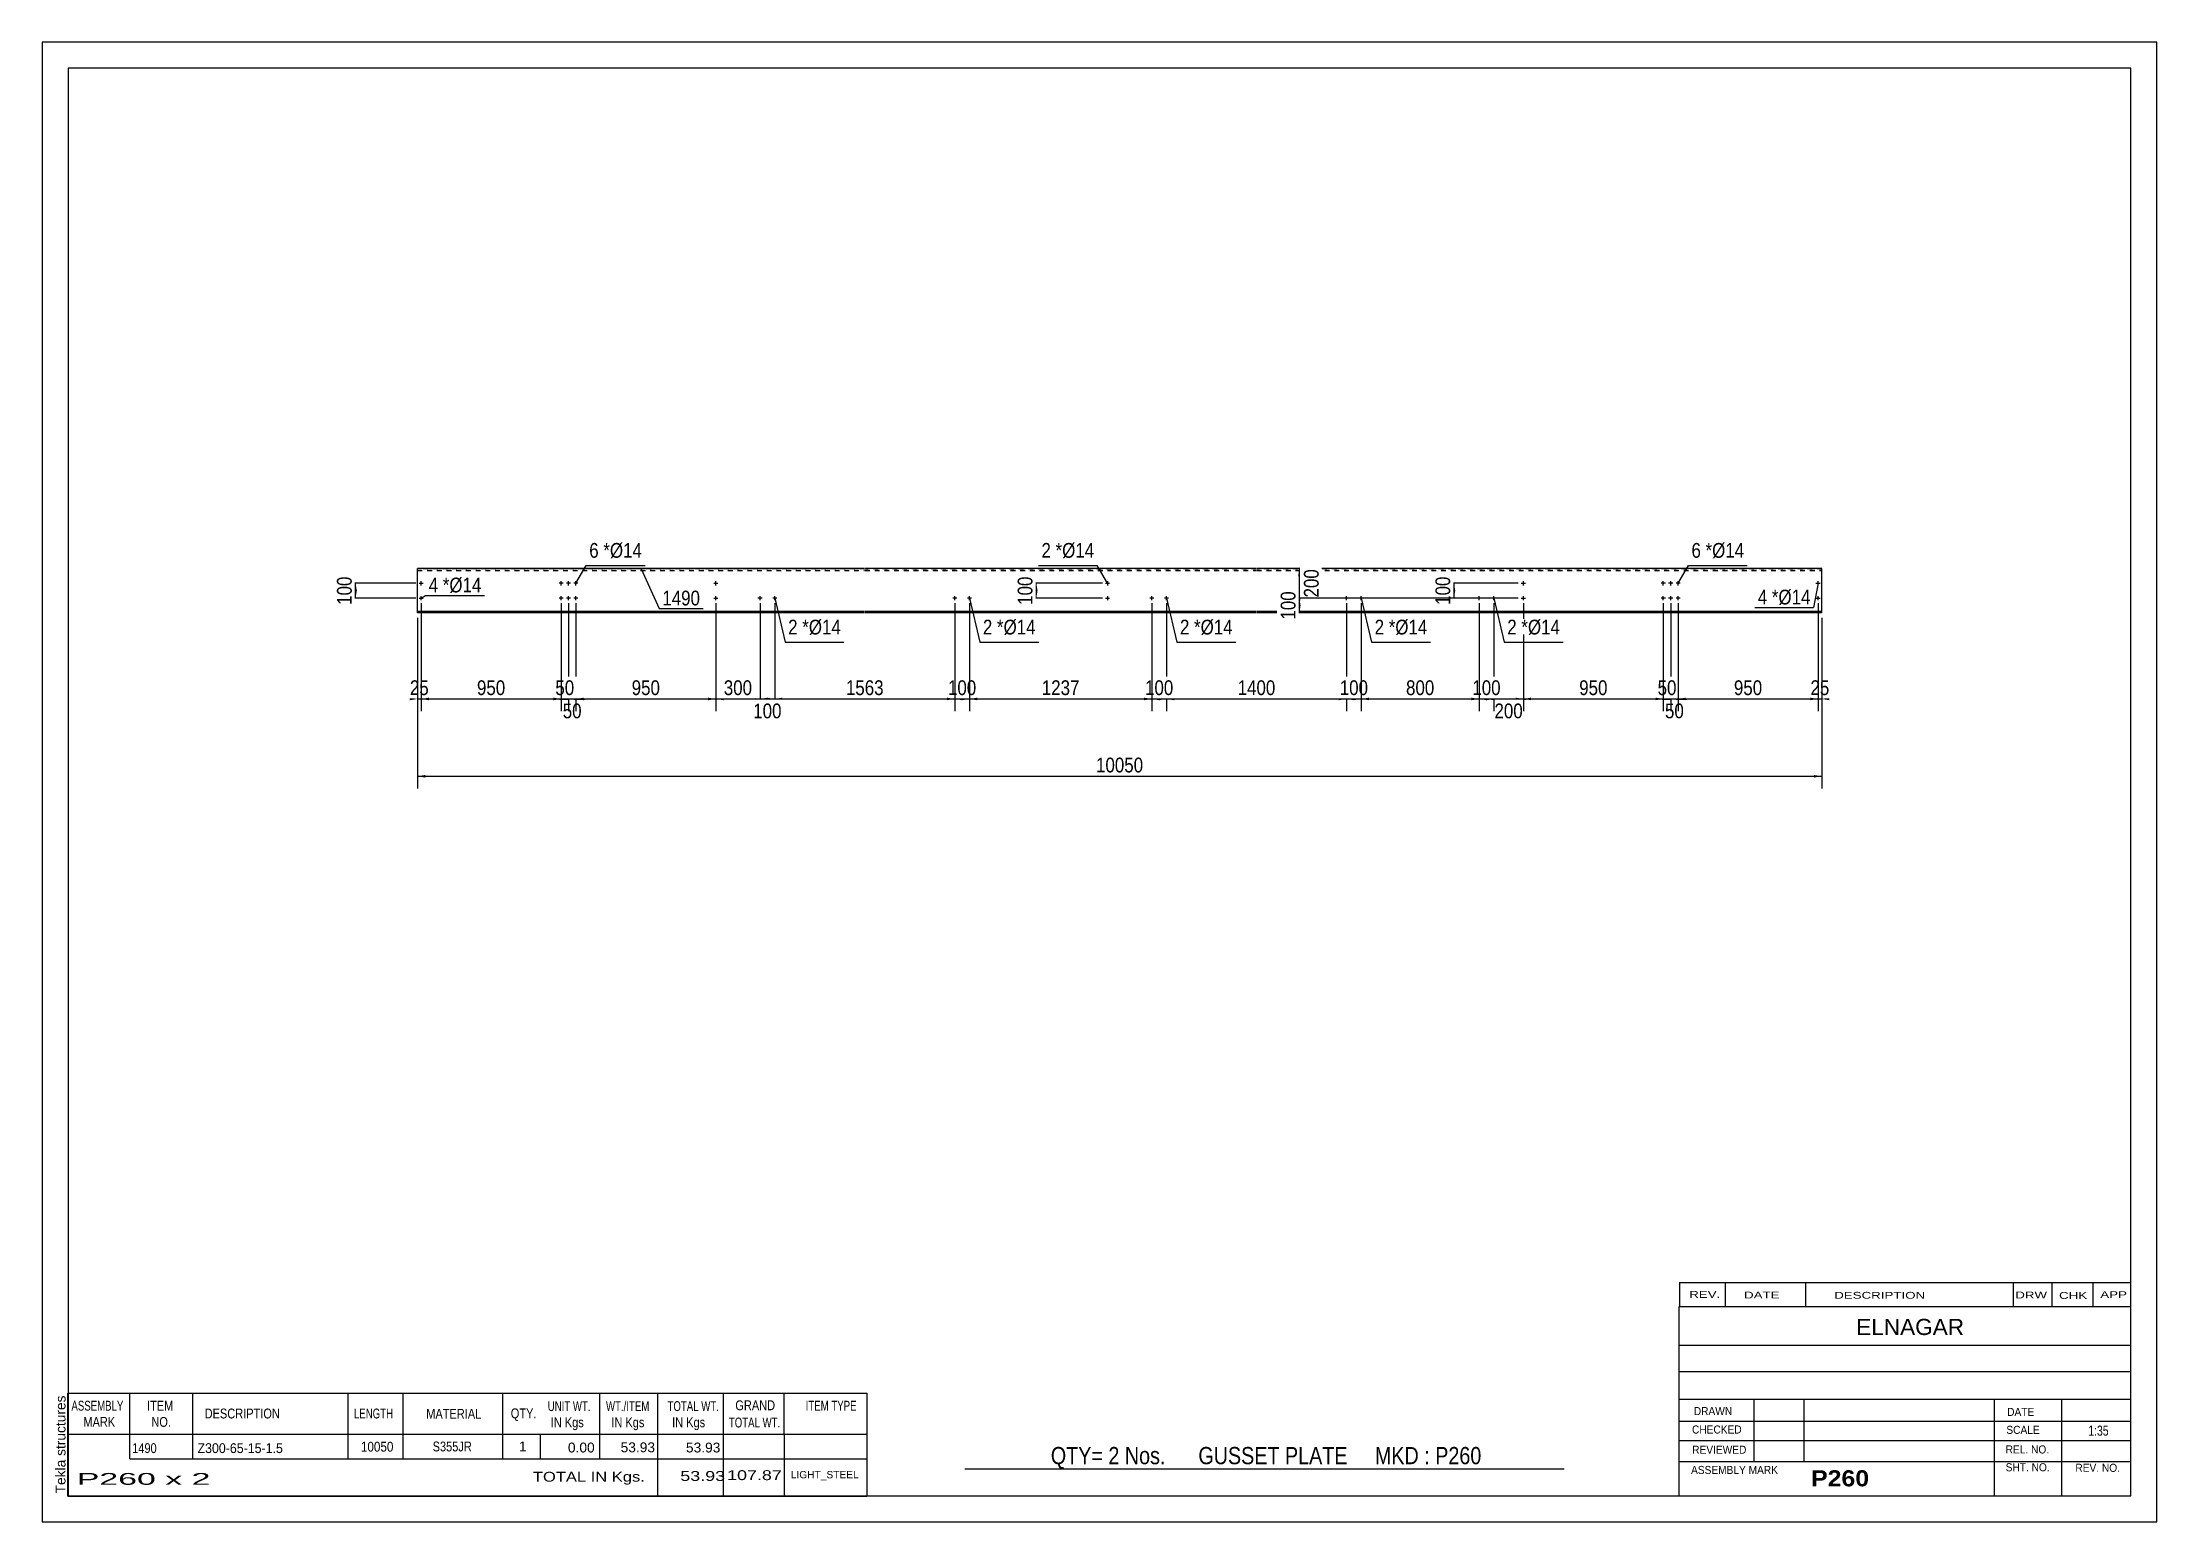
# Paper-space layout 'Layout1' of a CAD drawing. Header units: millimetres. Extents: x 0 to 410, y 0 to 287.
# The model-space entities are those that its viewports show. They can reach past a viewport. Long polylines and large blocks are cut down to what shows.
import ezdxf

# ---------------------------------------------------------------- set-up
doc = ezdxf.new("R2010")
doc.units = ezdxf.units.MM
doc.linetypes.add('DXK_LINE_DOT1', pattern=[1.8814, 0.9407, -0.9407])
doc.layers.add('Viewport layer', color=7, linetype='Continuous', plot=False)
doc.styles.add('Arial', font='ARIAL.TTF', dxfattribs={"height": 0.2})
doc.styles.add('Arial Bold', font='ARIALBD.TTF', dxfattribs={"height": 0.2})
doc.styles.add('Arial Narrow', font='ARIALN.TTF', dxfattribs={"height": 0.2})

# ---------------------------------------------------------------- blocks, each defined once
blk = doc.blocks.new('Unknown-629074543-2594')
at = {"color": 5, "linetype": 'Continuous'}
for p, q in [((332.25, 101.39), (-67.75, 101.39)), ((-67.75, 101.39), (-67.75, -175.61)), ((332.25, -175.61), (332.25, 101.39)), ((-67.75, -175.61), (332.25, -175.61))]:
    blk.add_line(p, q, dxfattribs=at)
at = {"color": 174, "linetype": 'Continuous', "style": 'Arial'}
blk.add_text('Tekla structures', height=1.9102, rotation=90, dxfattribs=at).set_placement((-68.25, -175.11))
blk = doc.blocks.new('Bolt-629074543-2067 - 2062')
at = {"linetype": 'Continuous'}
for points in [[(104.18, -1.63, -1), (104.18, -1.23, -1)], [(107.04, -1.63, -1), (107.04, -1.23, -1)]]:
    blk.add_hatch(color=3, dxfattribs=at).paths.add_polyline_path(points)
at = {"color": 3, "linetype": 'Continuous'}
for p, q in [((104.58, -1.43), (103.78, -1.43)), ((104.18, -1.83), (104.18, -1.03)), ((107.44, -1.43), (106.64, -1.43)), ((107.04, -1.83), (107.04, -1.03))]:
    blk.add_line(p, q, dxfattribs=at)
blk = doc.blocks.new('Part-629074543-2065 - 2062')
at = {"color": 2, "linetype": 'Continuous'}
for p, q in [((0, -4.29), (0, 4.29)), ((86.68, 4.29), (0, 4.29)), ((162.65, 4.29), (86.78, 4.29)), ((272.3, 4.29), (162.75, 4.29)), ((272.3, -4.29), (272.3, 4.29)), ((0, -3.95), (86.68, -3.95)), ((0, -3.98), (86.68, -3.98)), ((86.78, -3.95), (162.65, -3.95)), ((86.78, -3.98), (162.65, -3.98)), ((162.75, -3.95), (272.3, -3.95)), ((162.75, -3.98), (272.3, -3.98)), ((86.68, -4.29), (0, -4.29)), ((162.65, -4.29), (86.78, -4.29)), ((272.3, -4.29), (162.75, -4.29))]:
    blk.add_line(p, q, dxfattribs=at)
at = {"color": 7, "linetype": 'DXK_LINE_DOT1'}
for p, q in [((86.68, 4.24), (0, 4.24)), ((162.65, 4.24), (86.78, 4.24)), ((272.3, 4.24), (162.75, 4.24)), ((0, 3.98), (86.68, 3.98)), ((0, 3.95), (86.68, 3.95)), ((86.78, 3.98), (162.65, 3.98)), ((86.78, 3.95), (162.65, 3.95)), ((162.75, 3.98), (272.3, 3.98)), ((162.75, 3.95), (272.3, 3.95)), ((86.68, -4.24), (0, -4.24)), ((162.65, -4.24), (86.78, -4.24)), ((272.3, -4.24), (162.75, -4.24))]:
    blk.add_line(p, q, dxfattribs=at)
blk = doc.blocks.new('Bolt-629074543-2066 - 2062')
at = {"linetype": 'Continuous'}
for points in [[(66.43, -1.63, -1), (66.43, -1.23, -1)], [(69.28, -1.63, -1), (69.28, -1.23, -1)]]:
    blk.add_hatch(color=3, dxfattribs=at).paths.add_polyline_path(points)
at = {"color": 3, "linetype": 'Continuous'}
for p, q in [((66.83, -1.43), (66.03, -1.43)), ((66.43, -1.83), (66.43, -1.03)), ((69.68, -1.43), (68.88, -1.43)), ((69.28, -1.83), (69.28, -1.03))]:
    blk.add_line(p, q, dxfattribs=at)
blk = doc.blocks.new('Bolt-629074543-2068 - 2062')
at = {"linetype": 'Continuous'}
for points in [[(142.39, -1.63, -1), (142.39, -1.23, -1)], [(145.25, -1.63, -1), (145.25, -1.23, -1)]]:
    blk.add_hatch(color=3, dxfattribs=at).paths.add_polyline_path(points)
at = {"color": 3, "linetype": 'Continuous'}
for p, q in [((142.79, -1.43), (141.99, -1.43)), ((142.39, -1.83), (142.39, -1.03)), ((145.65, -1.43), (144.85, -1.43)), ((145.25, -1.83), (145.25, -1.03))]:
    blk.add_line(p, q, dxfattribs=at)
blk = doc.blocks.new('Bolt-629074543-2069 - 2062')
at = {"linetype": 'Continuous'}
for points in [[(180.15, -1.63, -1), (180.15, -1.23, -1)], [(183.01, -1.63, -1), (183.01, -1.23, -1)]]:
    blk.add_hatch(color=3, dxfattribs=at).paths.add_polyline_path(points)
at = {"color": 3, "linetype": 'Continuous'}
for p, q in [((180.55, -1.43), (179.75, -1.43)), ((180.15, -1.83), (180.15, -1.03)), ((183.41, -1.43), (182.61, -1.43)), ((183.01, -1.83), (183.01, -1.03))]:
    blk.add_line(p, q, dxfattribs=at)
blk = doc.blocks.new('Bolt-629074543-2070 - 2062')
at = {"linetype": 'Continuous'}
for points in [[(27.66, 1.43, -1), (28.06, 1.43, -1)], [(29.09, 1.43, -1), (29.49, 1.43, -1)], [(30.51, 1.43, -1), (30.91, 1.43, -1)], [(27.66, -1.43, -1), (28.06, -1.43, -1)], [(29.09, -1.43, -1), (29.49, -1.43, -1)], [(30.51, -1.43, -1), (30.91, -1.43, -1)]]:
    blk.add_hatch(color=3, dxfattribs=at).paths.add_polyline_path(points)
at = {"color": 3, "linetype": 'Continuous'}
for p, q in [((28.26, 1.43), (27.46, 1.43)), ((27.86, 1.03), (27.86, 1.83)), ((29.69, 1.43), (28.89, 1.43)), ((29.29, 1.03), (29.29, 1.83)), ((31.11, 1.43), (30.31, 1.43)), ((30.71, 1.03), (30.71, 1.83)), ((28.26, -1.43), (27.46, -1.43)), ((27.86, -1.83), (27.86, -1.03)), ((29.69, -1.43), (28.89, -1.43)), ((29.29, -1.83), (29.29, -1.03)), ((31.11, -1.43), (30.31, -1.43)), ((30.71, -1.83), (30.71, -1.03))]:
    blk.add_line(p, q, dxfattribs=at)
blk = doc.blocks.new('Bolt-629074543-2071 - 2062')
at = {"linetype": 'Continuous'}
for points in [[(0.51, 1.43, -1), (0.91, 1.43, -1)], [(57.66, 1.43, -1), (58.06, 1.43, -1)]]:
    blk.add_hatch(color=3, dxfattribs=at).paths.add_polyline_path(points)
at = {"color": 3, "linetype": 'Continuous'}
for p, q in [((0.31, 1.43), (1.11, 1.43)), ((0.71, 1.03), (0.71, 1.83)), ((57.46, 1.43), (58.26, 1.43)), ((57.86, 1.03), (57.86, 1.83))]:
    blk.add_line(p, q, dxfattribs=at)
blk = doc.blocks.new('Bolt-629074543-2072 - 2062')
at = {"linetype": 'Continuous'}
for points in [[(241.38, 1.43, -1), (241.78, 1.43, -1)], [(242.81, 1.43, -1), (243.21, 1.43, -1)], [(244.24, 1.43, -1), (244.64, 1.43, -1)], [(241.38, -1.43, -1), (241.78, -1.43, -1)], [(242.81, -1.43, -1), (243.21, -1.43, -1)], [(244.24, -1.43, -1), (244.64, -1.43, -1)]]:
    blk.add_hatch(color=3, dxfattribs=at).paths.add_polyline_path(points)
at = {"color": 3, "linetype": 'Continuous'}
for p, q in [((241.98, 1.43), (241.18, 1.43)), ((241.58, 1.03), (241.58, 1.83)), ((243.41, 1.43), (242.61, 1.43)), ((243.01, 1.03), (243.01, 1.83)), ((244.84, 1.43), (244.04, 1.43)), ((244.44, 1.03), (244.44, 1.83)), ((241.98, -1.43), (241.18, -1.43)), ((241.58, -1.83), (241.58, -1.03)), ((243.41, -1.43), (242.61, -1.43)), ((243.01, -1.83), (243.01, -1.03)), ((244.84, -1.43), (244.04, -1.43)), ((244.44, -1.83), (244.44, -1.03))]:
    blk.add_line(p, q, dxfattribs=at)
blk = doc.blocks.new('Bolt-629074543-2073 - 2062')
at = {"linetype": 'Continuous'}
for points in [[(214.24, 1.43, -1), (214.64, 1.43, -1)], [(271.38, 1.43, -1), (271.78, 1.43, -1)]]:
    blk.add_hatch(color=3, dxfattribs=at).paths.add_polyline_path(points)
at = {"color": 3, "linetype": 'Continuous'}
for p, q in [((214.04, 1.43), (214.84, 1.43)), ((214.44, 1.03), (214.44, 1.83)), ((271.18, 1.43), (271.98, 1.43)), ((271.58, 1.03), (271.58, 1.83))]:
    blk.add_line(p, q, dxfattribs=at)
blk = doc.blocks.new('Bolt-629074543-2074 - 2062')
at = {"linetype": 'Continuous'}
for points in [[(214.24, -1.43, -1), (214.64, -1.43, -1)], [(271.38, -1.43, -1), (271.78, -1.43, -1)]]:
    blk.add_hatch(color=3, dxfattribs=at).paths.add_polyline_path(points)
at = {"color": 3, "linetype": 'Continuous'}
for p, q in [((214.04, -1.43), (214.84, -1.43)), ((214.44, -1.83), (214.44, -1.03)), ((271.18, -1.43), (271.98, -1.43)), ((271.58, -1.83), (271.58, -1.03))]:
    blk.add_line(p, q, dxfattribs=at)
blk = doc.blocks.new('Bolt-629074543-2075 - 2062')
at = {"linetype": 'Continuous'}
for points in [[(0.51, -1.43, -1), (0.91, -1.43, -1)], [(57.66, -1.43, -1), (58.06, -1.43, -1)]]:
    blk.add_hatch(color=3, dxfattribs=at).paths.add_polyline_path(points)
at = {"color": 3, "linetype": 'Continuous'}
for p, q in [((0.31, -1.43), (1.11, -1.43)), ((0.71, -1.83), (0.71, -1.03)), ((57.46, -1.43), (58.26, -1.43)), ((57.86, -1.83), (57.86, -1.03))]:
    blk.add_line(p, q, dxfattribs=at)
blk = doc.blocks.new('Bolt-629074543-2076 - 2062')
at = {"linetype": 'Continuous'}
for points in [[(134.02, 1.43, -1), (133.62, 1.43, -1)], [(134.02, -1.43, -1), (133.62, -1.43, -1)]]:
    blk.add_hatch(color=3, dxfattribs=at).paths.add_polyline_path(points)
at = {"color": 3, "linetype": 'Continuous'}
for p, q in [((133.42, 1.43), (134.22, 1.43)), ((133.82, 1.83), (133.82, 1.03)), ((133.42, -1.43), (134.22, -1.43)), ((133.82, -1.03), (133.82, -1.83))]:
    blk.add_line(p, q, dxfattribs=at)
blk = doc.blocks.new('Bolt-629074543-2077 - 2062')
at = {"linetype": 'Continuous'}
for points in [[(205.87, -1.63, -1), (205.87, -1.23, -1)], [(208.72, -1.63, -1), (208.72, -1.23, -1)]]:
    blk.add_hatch(color=3, dxfattribs=at).paths.add_polyline_path(points)
at = {"color": 3, "linetype": 'Continuous'}
for p, q in [((206.27, -1.43), (205.47, -1.43)), ((205.87, -1.83), (205.87, -1.03)), ((209.12, -1.43), (208.32, -1.43)), ((208.72, -1.83), (208.72, -1.03))]:
    blk.add_line(p, q, dxfattribs=at)
blk = doc.blocks.new('StraightDimension-629074543-2629 - 2062')
at = {"linetype": 'Continuous'}
for points in [[(241.51, -20.75), (243.01, -21), (241.51, -21.25)], [(245.94, -21.25), (244.44, -21), (245.94, -20.75)]]:
    blk.add_hatch(color=7, dxfattribs=at).paths.add_polyline_path(points)
at = {"color": 7, "linetype": 'Continuous'}
for p, q in [((243.01, -2.43), (243.01, -23.25)), ((244.44, -2.43), (244.44, -23.25)), ((243.01, -21), (244.44, -21))]:
    blk.add_line(p, q, dxfattribs=at)
at = {"color": 0}
blk.add_wipeout([(246.15, -25.35), (246.15, -21.15), (241.3, -21.15), (241.3, -25.35)], dxfattribs=at)
at = {"color": 3, "style": 'Arial Narrow'}
blk.add_text('50', height=2.863, dxfattribs=at).set_placement((241.9, -24.75))
blk = doc.blocks.new('StraightDimension-629074543-2639 - 2062')
at = {"linetype": 'Continuous'}
for points in [[(105.68, -21.25), (104.18, -21), (105.68, -20.75)], [(105.54, -20.75), (107.04, -21), (105.54, -21.25)]]:
    blk.add_hatch(color=7, dxfattribs=at).paths.add_polyline_path(points)
at = {"color": 7, "linetype": 'Continuous'}
for p, q in [((104.18, -2.43), (104.18, -23.4)), ((107.04, -2.43), (107.04, -23.4)), ((104.18, -21), (107.04, -21))]:
    blk.add_line(p, q, dxfattribs=at)
at = {"color": 0}
blk.add_wipeout([(108.96, -20.85), (108.96, -16.65), (102.27, -16.65), (102.27, -20.85)], dxfattribs=at)
at = {"color": 3, "style": 'Arial Narrow'}
blk.add_text('100', height=2.863, dxfattribs=at).set_placement((102.87, -20.25))
blk = doc.blocks.new('StraightDimension-629074543-2632 - 2062')
at = {"linetype": 'Continuous'}
for points in [[(210.22, -21.25), (208.72, -21), (210.22, -20.75)], [(212.94, -20.75), (214.44, -21), (212.94, -21.25)]]:
    blk.add_hatch(color=7, dxfattribs=at).paths.add_polyline_path(points)
at = {"color": 7, "linetype": 'Continuous'}
for p, q in [((208.72, -2.43), (208.72, -23.25)), ((214.44, -2.43), (214.44, -23.25)), ((208.72, -21), (214.44, -21))]:
    blk.add_line(p, q, dxfattribs=at)
at = {"color": 0}
blk.add_wipeout([(214.92, -25.35), (214.92, -21.15), (208.24, -21.15), (208.24, -25.35)], dxfattribs=at)
at = {"color": 3, "style": 'Arial Narrow'}
blk.add_text('200', height=2.863, dxfattribs=at).set_placement((208.84, -24.75))
blk = doc.blocks.new('StraightDimension-629074543-2627 - 2062')
at = {"linetype": 'Continuous'}
for points in [[(270.08, -20.75), (271.58, -21), (270.08, -21.25)], [(273.8, -21.25), (272.3, -21), (273.8, -20.75)]]:
    blk.add_hatch(color=7, dxfattribs=at).paths.add_polyline_path(points)
at = {"color": 7, "linetype": 'Continuous'}
for p, q in [((271.58, -2.43), (271.58, -23.4)), ((272.3, -5.29), (272.3, -23.4)), ((271.58, -21), (272.3, -21))]:
    blk.add_line(p, q, dxfattribs=at)
at = {"color": 0}
blk.add_wipeout([(274.37, -20.85), (274.37, -16.65), (269.51, -16.65), (269.51, -20.85)], dxfattribs=at)
at = {"color": 3, "style": 'Arial Narrow'}
blk.add_text('25', height=2.863, dxfattribs=at).set_placement((270.11, -20.25))
blk = doc.blocks.new('StraightDimension-629074543-2636 - 2062')
at = {"linetype": 'Continuous'}
for points in [[(146.75, -21.25), (145.25, -21), (146.75, -20.75)], [(178.65, -20.75), (180.15, -21), (178.65, -21.25)]]:
    blk.add_hatch(color=7, dxfattribs=at).paths.add_polyline_path(points)
at = {"color": 7, "linetype": 'Continuous'}
for p, q in [((145.25, -2.43), (145.25, -23.4)), ((180.15, -2.43), (180.15, -23.4)), ((145.25, -21), (180.15, -21))]:
    blk.add_line(p, q, dxfattribs=at)
at = {"color": 0}
blk.add_wipeout([(166.96, -20.85), (166.96, -16.65), (158.44, -16.65), (158.44, -20.85)], dxfattribs=at)
at = {"color": 3, "style": 'Arial Narrow'}
blk.add_text('1400', height=2.863, dxfattribs=at).set_placement((159.04, -20.25))
blk = doc.blocks.new('StraightDimension-629074543-2647 - 2062')
at = {"linetype": 'Continuous'}
for points in [[(-1.5, -20.75), (0, -21), (-1.5, -21.25)], [(2.21, -21.25), (0.71, -21), (2.21, -20.75)]]:
    blk.add_hatch(color=7, dxfattribs=at).paths.add_polyline_path(points)
at = {"color": 7, "linetype": 'Continuous'}
for p, q in [((0.71, -2.43), (0.71, -23.4)), ((0, -5.29), (0, -23.4)), ((0, -21), (0.71, -21))]:
    blk.add_line(p, q, dxfattribs=at)
at = {"color": 0}
blk.add_wipeout([(2.79, -20.85), (2.79, -16.65), (-2.07, -16.65), (-2.07, -20.85)], dxfattribs=at)
at = {"color": 3, "style": 'Arial Narrow'}
blk.add_text('25', height=2.863, dxfattribs=at).set_placement((-1.47, -20.25))
blk = doc.blocks.new('StraightDimension-629074543-2640 - 2062')
at = {"linetype": 'Continuous'}
for points in [[(70.78, -21.25), (69.28, -21), (70.78, -20.75)], [(102.68, -20.75), (104.18, -21), (102.68, -21.25)]]:
    blk.add_hatch(color=7, dxfattribs=at).paths.add_polyline_path(points)
at = {"color": 7, "linetype": 'Continuous'}
for p, q in [((69.28, -2.43), (69.28, -23.4)), ((104.18, -2.43), (104.18, -23.4)), ((69.28, -21), (104.18, -21))]:
    blk.add_line(p, q, dxfattribs=at)
at = {"color": 0}
blk.add_wipeout([(90.99, -20.85), (90.99, -16.65), (82.48, -16.65), (82.48, -20.85)], dxfattribs=at)
at = {"color": 3, "style": 'Arial Narrow'}
blk.add_text('1563', height=2.863, dxfattribs=at).set_placement((83.08, -20.25))
blk = doc.blocks.new('StraightDimension-629074543-2635 - 2062')
at = {"linetype": 'Continuous'}
for points in [[(181.65, -21.25), (180.15, -21), (181.65, -20.75)], [(181.51, -20.75), (183.01, -21), (181.51, -21.25)]]:
    blk.add_hatch(color=7, dxfattribs=at).paths.add_polyline_path(points)
at = {"color": 7, "linetype": 'Continuous'}
for p, q in [((180.15, -2.43), (180.15, -23.4)), ((183.01, -2.43), (183.01, -23.4)), ((180.15, -21), (183.01, -21))]:
    blk.add_line(p, q, dxfattribs=at)
at = {"color": 0}
blk.add_wipeout([(184.92, -20.85), (184.92, -16.65), (178.24, -16.65), (178.24, -20.85)], dxfattribs=at)
at = {"color": 3, "style": 'Arial Narrow'}
blk.add_text('100', height=2.863, dxfattribs=at).set_placement((178.84, -20.25))
blk = doc.blocks.new('StraightDimension-629074543-2644 - 2062')
at = {"linetype": 'Continuous'}
for points in [[(27.79, -20.75), (29.29, -21), (27.79, -21.25)], [(32.21, -21.25), (30.71, -21), (32.21, -20.75)]]:
    blk.add_hatch(color=7, dxfattribs=at).paths.add_polyline_path(points)
at = {"color": 7, "linetype": 'Continuous'}
for p, q in [((29.29, -2.43), (29.29, -23.25)), ((30.71, -2.43), (30.71, -23.25)), ((29.29, -21), (30.71, -21))]:
    blk.add_line(p, q, dxfattribs=at)
at = {"color": 0}
blk.add_wipeout([(32.43, -25.35), (32.43, -21.15), (27.57, -21.15), (27.57, -25.35)], dxfattribs=at)
at = {"color": 3, "style": 'Arial Narrow'}
blk.add_text('50', height=2.863, dxfattribs=at).set_placement((28.17, -24.75))
blk = doc.blocks.new('StraightDimension-629074543-2643 - 2062')
at = {"linetype": 'Continuous'}
for points in [[(32.21, -21.25), (30.71, -21), (32.21, -20.75)], [(56.36, -20.75), (57.86, -21), (56.36, -21.25)]]:
    blk.add_hatch(color=7, dxfattribs=at).paths.add_polyline_path(points)
at = {"color": 7, "linetype": 'Continuous'}
for p, q in [((30.71, -2.43), (30.71, -23.4)), ((57.86, -2.43), (57.86, -23.4)), ((30.71, -21), (57.86, -21))]:
    blk.add_line(p, q, dxfattribs=at)
at = {"color": 0}
blk.add_wipeout([(47.63, -20.85), (47.63, -16.65), (40.94, -16.65), (40.94, -20.85)], dxfattribs=at)
at = {"color": 3, "style": 'Arial Narrow'}
blk.add_text('950', height=2.863, dxfattribs=at).set_placement((41.54, -20.25))
blk = doc.blocks.new('StraightDimension-629074543-2162 - 2062')
at = {"linetype": 'Continuous'}
for points in [[(1.5, -36.25), (0, -36), (1.5, -35.75)], [(270.8, -35.75), (272.3, -36), (270.8, -36.25)]]:
    blk.add_hatch(color=7, dxfattribs=at).paths.add_polyline_path(points)
at = {"color": 7, "linetype": 'Continuous'}
for p, q in [((0, -5.29), (0, -38.4)), ((272.3, -5.29), (272.3, -38.4)), ((0, -36), (272.3, -36))]:
    blk.add_line(p, q, dxfattribs=at)
at = {"color": 0}
blk.add_wipeout([(141.32, -35.85), (141.32, -31.65), (130.98, -31.65), (130.98, -35.85)], dxfattribs=at)
at = {"color": 3, "style": 'Arial Narrow'}
blk.add_text('10050', height=2.863, dxfattribs=at).set_placement((131.58, -35.25))
blk = doc.blocks.new('StraightDimension-629074543-2166 - 2062')
at = {"linetype": 'Continuous'}
for points in [[(200.75, -0.07), (201, 1.43), (201.25, -0.07)], [(201.25, 0.07), (201, -1.43), (200.75, 0.07)]]:
    blk.add_hatch(color=7, dxfattribs=at).paths.add_polyline_path(points)
at = {"color": 7, "linetype": 'Continuous'}
for p, q in [((213.44, 1.43), (198.75, 1.43)), ((201, -1.43), (201, 1.43)), ((213.44, -1.43), (198.75, -1.43))]:
    blk.add_line(p, q, dxfattribs=at)
at = {"color": 0}
blk.add_wipeout([(200.85, 3.34), (196.65, 3.34), (196.65, -3.34), (200.85, -3.34)], dxfattribs=at)
at = {"color": 3, "style": 'Arial Narrow'}
blk.add_text('100', height=2.863, rotation=90.0002, dxfattribs=at).set_placement((200.25, -2.74))
blk = doc.blocks.new('StraightDimension-629074543-2630 - 2062')
at = {"linetype": 'Continuous'}
for points in [[(240.08, -20.75), (241.58, -21), (240.08, -21.25)], [(244.51, -21.25), (243.01, -21), (244.51, -20.75)]]:
    blk.add_hatch(color=7, dxfattribs=at).paths.add_polyline_path(points)
at = {"color": 7, "linetype": 'Continuous'}
for p, q in [((241.58, -2.43), (241.58, -23.4)), ((243.01, -2.43), (243.01, -23.4)), ((241.58, -21), (243.01, -21))]:
    blk.add_line(p, q, dxfattribs=at)
at = {"color": 0}
blk.add_wipeout([(244.72, -20.85), (244.72, -16.65), (239.87, -16.65), (239.87, -20.85)], dxfattribs=at)
at = {"color": 3, "style": 'Arial Narrow'}
blk.add_text('50', height=2.863, dxfattribs=at).set_placement((240.47, -20.25))
blk = doc.blocks.new('StraightDimension-629074543-2172 - 2062')
at = {"linetype": 'Continuous'}
for points in [[(119.75, -0.07), (120, 1.43), (120.25, -0.07)], [(120.25, 0.07), (120, -1.43), (119.75, 0.07)]]:
    blk.add_hatch(color=7, dxfattribs=at).paths.add_polyline_path(points)
at = {"color": 7, "linetype": 'Continuous'}
for p, q in [((132.82, 1.43), (117.75, 1.43)), ((120, -1.43), (120, 1.43)), ((132.82, -1.43), (117.75, -1.43))]:
    blk.add_line(p, q, dxfattribs=at)
at = {"color": 0}
blk.add_wipeout([(119.85, 3.34), (115.65, 3.34), (115.65, -3.34), (119.85, -3.34)], dxfattribs=at)
at = {"color": 3, "style": 'Arial Narrow'}
blk.add_text('100', height=2.863, rotation=90.0002, dxfattribs=at).set_placement((119.25, -2.74))
blk = doc.blocks.new('StraightDimension-629074543-2178 - 2062')
at = {"linetype": 'Continuous'}
for points in [[(-12.25, -0.07), (-12, 1.43), (-11.75, -0.07)], [(-11.75, 0.07), (-12, -1.43), (-12.25, 0.07)]]:
    blk.add_hatch(color=7, dxfattribs=at).paths.add_polyline_path(points)
at = {"color": 7, "linetype": 'Continuous'}
for p, q in [((-0.29, 1.43), (-14.25, 1.43)), ((-12, -1.43), (-12, 1.43)), ((-0.29, -1.43), (-14.25, -1.43))]:
    blk.add_line(p, q, dxfattribs=at)
at = {"color": 0}
blk.add_wipeout([(-12.15, 3.34), (-16.35, 3.34), (-16.35, -3.34), (-12.15, -3.34)], dxfattribs=at)
at = {"color": 3, "style": 'Arial Narrow'}
blk.add_text('100', height=2.863, rotation=90.0002, dxfattribs=at).set_placement((-12.75, -2.74))
blk = doc.blocks.new('StraightDimension-629074543-2642 - 2062')
at = {"linetype": 'Continuous'}
for points in [[(59.36, -21.25), (57.86, -21), (59.36, -20.75)], [(64.93, -20.75), (66.43, -21), (64.93, -21.25)]]:
    blk.add_hatch(color=7, dxfattribs=at).paths.add_polyline_path(points)
at = {"color": 7, "linetype": 'Continuous'}
for p, q in [((57.86, -2.43), (57.86, -23.4)), ((66.43, -2.43), (66.43, -23.4)), ((57.86, -21), (66.43, -21))]:
    blk.add_line(p, q, dxfattribs=at)
at = {"color": 0}
blk.add_wipeout([(65.48, -20.85), (65.48, -16.65), (58.8, -16.65), (58.8, -20.85)], dxfattribs=at)
at = {"color": 3, "style": 'Arial Narrow'}
blk.add_text('300', height=2.863, dxfattribs=at).set_placement((59.4, -20.25))
blk = doc.blocks.new('StraightDimension-629074543-2184 - 2062')
at = {"linetype": 'Continuous'}
for points in [[(170.75, 2.79), (171, 4.29), (171.25, 2.79)], [(171.25, 0.07), (171, -1.43), (170.75, 0.07)]]:
    blk.add_hatch(color=7, dxfattribs=at).paths.add_polyline_path(points)
at = {"color": 7, "linetype": 'Continuous'}
for p, q in [((207.72, 4.29), (168.6, 4.29)), ((171, -1.43), (171, 4.29)), ((213.44, -1.43), (168.6, -1.43))]:
    blk.add_line(p, q, dxfattribs=at)
at = {"color": 0}
blk.add_wipeout([(175.35, 4.77), (171.15, 4.77), (171.15, -1.91), (175.35, -1.91)], dxfattribs=at)
at = {"color": 3, "style": 'Arial Narrow'}
blk.add_text('200', height=2.863, rotation=90.0002, dxfattribs=at).set_placement((174.75, -1.31))
blk = doc.blocks.new('StraightDimension-629074543-2631 - 2062')
at = {"linetype": 'Continuous'}
for points in [[(215.94, -21.25), (214.44, -21), (215.94, -20.75)], [(240.08, -20.75), (241.58, -21), (240.08, -21.25)]]:
    blk.add_hatch(color=7, dxfattribs=at).paths.add_polyline_path(points)
at = {"color": 7, "linetype": 'Continuous'}
for p, q in [((214.44, -2.43), (214.44, -23.4)), ((241.58, -2.43), (241.58, -23.4)), ((214.44, -21), (241.58, -21))]:
    blk.add_line(p, q, dxfattribs=at)
at = {"color": 0}
blk.add_wipeout([(231.35, -20.85), (231.35, -16.65), (224.67, -16.65), (224.67, -20.85)], dxfattribs=at)
at = {"color": 3, "style": 'Arial Narrow'}
blk.add_text('950', height=2.863, dxfattribs=at).set_placement((225.27, -20.25))
blk = doc.blocks.new('StraightDimension-629074543-2185 - 2062')
at = {"linetype": 'Continuous'}
for points in [[(170.75, -2.93), (171, -1.43), (171.25, -2.93)], [(171.25, -2.79), (171, -4.29), (170.75, -2.79)]]:
    blk.add_hatch(color=7, dxfattribs=at).paths.add_polyline_path(points)
at = {"color": 7, "linetype": 'Continuous'}
for p, q in [((213.44, -1.43), (168.75, -1.43)), ((171, -4.29), (171, -1.43)), ((207.72, -4.29), (168.75, -4.29))]:
    blk.add_line(p, q, dxfattribs=at)
at = {"color": 0}
blk.add_wipeout([(170.85, 0.49), (166.65, 0.49), (166.65, -6.2), (170.85, -6.2)], dxfattribs=at)
at = {"color": 3, "style": 'Arial Narrow'}
blk.add_text('100', height=2.863, rotation=90.0002, dxfattribs=at).set_placement((170.25, -5.6))
blk = doc.blocks.new('StraightDimension-629074543-2628 - 2062')
at = {"linetype": 'Continuous'}
for points in [[(245.94, -21.25), (244.44, -21), (245.94, -20.75)], [(270.08, -20.75), (271.58, -21), (270.08, -21.25)]]:
    blk.add_hatch(color=7, dxfattribs=at).paths.add_polyline_path(points)
at = {"color": 7, "linetype": 'Continuous'}
for p, q in [((244.44, -2.43), (244.44, -23.4)), ((271.58, -2.43), (271.58, -23.4)), ((244.44, -21), (271.58, -21))]:
    blk.add_line(p, q, dxfattribs=at)
at = {"color": 0}
blk.add_wipeout([(261.35, -20.85), (261.35, -16.65), (254.67, -16.65), (254.67, -20.85)], dxfattribs=at)
at = {"color": 3, "style": 'Arial Narrow'}
blk.add_text('950', height=2.863, dxfattribs=at).set_placement((255.27, -20.25))
blk = doc.blocks.new('StraightDimension-629074543-2633 - 2062')
at = {"linetype": 'Continuous'}
for points in [[(207.37, -21.25), (205.87, -21), (207.37, -20.75)], [(207.22, -20.75), (208.72, -21), (207.22, -21.25)]]:
    blk.add_hatch(color=7, dxfattribs=at).paths.add_polyline_path(points)
at = {"color": 7, "linetype": 'Continuous'}
for p, q in [((205.87, -2.43), (205.87, -23.4)), ((208.72, -2.43), (208.72, -23.4)), ((205.87, -21), (208.72, -21))]:
    blk.add_line(p, q, dxfattribs=at)
at = {"color": 0}
blk.add_wipeout([(210.64, -20.85), (210.64, -16.65), (203.95, -16.65), (203.95, -20.85)], dxfattribs=at)
at = {"color": 3, "style": 'Arial Narrow'}
blk.add_text('100', height=2.863, dxfattribs=at).set_placement((204.55, -20.25))
blk = doc.blocks.new('StraightDimension-629074543-2634 - 2062')
at = {"linetype": 'Continuous'}
for points in [[(184.51, -21.25), (183.01, -21), (184.51, -20.75)], [(204.37, -20.75), (205.87, -21), (204.37, -21.25)]]:
    blk.add_hatch(color=7, dxfattribs=at).paths.add_polyline_path(points)
at = {"color": 7, "linetype": 'Continuous'}
for p, q in [((183.01, -2.43), (183.01, -23.4)), ((205.87, -2.43), (205.87, -23.4)), ((183.01, -21), (205.87, -21))]:
    blk.add_line(p, q, dxfattribs=at)
at = {"color": 0}
blk.add_wipeout([(197.78, -20.85), (197.78, -16.65), (191.09, -16.65), (191.09, -20.85)], dxfattribs=at)
at = {"color": 3, "style": 'Arial Narrow'}
blk.add_text('800', height=2.863, dxfattribs=at).set_placement((191.69, -20.25))
blk = doc.blocks.new('StraightDimension-629074543-2637 - 2062')
at = {"linetype": 'Continuous'}
for points in [[(143.89, -21.25), (142.39, -21), (143.89, -20.75)], [(143.75, -20.75), (145.25, -21), (143.75, -21.25)]]:
    blk.add_hatch(color=7, dxfattribs=at).paths.add_polyline_path(points)
at = {"color": 7, "linetype": 'Continuous'}
for p, q in [((142.39, -2.43), (142.39, -23.4)), ((145.25, -2.43), (145.25, -23.4)), ((142.39, -21), (145.25, -21))]:
    blk.add_line(p, q, dxfattribs=at)
at = {"color": 0}
blk.add_wipeout([(147.16, -20.85), (147.16, -16.65), (140.48, -16.65), (140.48, -20.85)], dxfattribs=at)
at = {"color": 3, "style": 'Arial Narrow'}
blk.add_text('100', height=2.863, dxfattribs=at).set_placement((141.08, -20.25))
blk = doc.blocks.new('StraightDimension-629074543-2638 - 2062')
at = {"linetype": 'Continuous'}
for points in [[(108.54, -21.25), (107.04, -21), (108.54, -20.75)], [(140.89, -20.75), (142.39, -21), (140.89, -21.25)]]:
    blk.add_hatch(color=7, dxfattribs=at).paths.add_polyline_path(points)
at = {"color": 7, "linetype": 'Continuous'}
for p, q in [((107.04, -2.43), (107.04, -23.4)), ((142.39, -2.43), (142.39, -23.4)), ((107.04, -21), (142.39, -21))]:
    blk.add_line(p, q, dxfattribs=at)
at = {"color": 0}
blk.add_wipeout([(128.97, -20.85), (128.97, -16.65), (120.46, -16.65), (120.46, -20.85)], dxfattribs=at)
at = {"color": 3, "style": 'Arial Narrow'}
blk.add_text('1237', height=2.863, dxfattribs=at).set_placement((121.06, -20.25))
blk = doc.blocks.new('StraightDimension-629074543-2641 - 2062')
at = {"linetype": 'Continuous'}
for points in [[(67.93, -21.25), (66.43, -21), (67.93, -20.75)], [(67.78, -20.75), (69.28, -21), (67.78, -21.25)]]:
    blk.add_hatch(color=7, dxfattribs=at).paths.add_polyline_path(points)
at = {"color": 7, "linetype": 'Continuous'}
for p, q in [((66.43, -2.43), (66.43, -23.25)), ((69.28, -2.43), (69.28, -23.25)), ((66.43, -21), (69.28, -21))]:
    blk.add_line(p, q, dxfattribs=at)
at = {"color": 0}
blk.add_wipeout([(71.2, -25.35), (71.2, -21.15), (64.51, -21.15), (64.51, -25.35)], dxfattribs=at)
at = {"color": 3, "style": 'Arial Narrow'}
blk.add_text('100', height=2.863, dxfattribs=at).set_placement((65.11, -24.75))
blk = doc.blocks.new('StraightDimension-629074543-2645 - 2062')
at = {"linetype": 'Continuous'}
for points in [[(26.36, -20.75), (27.86, -21), (26.36, -21.25)], [(30.79, -21.25), (29.29, -21), (30.79, -20.75)]]:
    blk.add_hatch(color=7, dxfattribs=at).paths.add_polyline_path(points)
at = {"color": 7, "linetype": 'Continuous'}
for p, q in [((27.86, -2.43), (27.86, -23.4)), ((29.29, -2.43), (29.29, -23.4)), ((27.86, -21), (29.29, -21))]:
    blk.add_line(p, q, dxfattribs=at)
at = {"color": 0}
blk.add_wipeout([(31, -20.85), (31, -16.65), (26.14, -16.65), (26.14, -20.85)], dxfattribs=at)
at = {"color": 3, "style": 'Arial Narrow'}
blk.add_text('50', height=2.863, dxfattribs=at).set_placement((26.74, -20.25))
blk = doc.blocks.new('StraightDimension-629074543-2646 - 2062')
at = {"linetype": 'Continuous'}
for points in [[(2.21, -21.25), (0.71, -21), (2.21, -20.75)], [(26.36, -20.75), (27.86, -21), (26.36, -21.25)]]:
    blk.add_hatch(color=7, dxfattribs=at).paths.add_polyline_path(points)
at = {"color": 7, "linetype": 'Continuous'}
for p, q in [((0.71, -2.43), (0.71, -23.4)), ((27.86, -2.43), (27.86, -23.4)), ((0.71, -21), (27.86, -21))]:
    blk.add_line(p, q, dxfattribs=at)
at = {"color": 0}
blk.add_wipeout([(17.63, -20.85), (17.63, -16.65), (10.94, -16.65), (10.94, -20.85)], dxfattribs=at)
at = {"color": 3, "style": 'Arial Narrow'}
blk.add_text('950', height=2.863, dxfattribs=at).set_placement((11.54, -20.25))
blk = doc.blocks.new('CBS_NAME_BLOG-629074543-2833')
at = {"color": 7, "linetype": 'Continuous'}
for p, q in [((244.66, -138.86), (332.18, -138.86)), ((244.66, -175.56), (244.66, -138.86)), ((244.66, -146.39), (332.18, -146.39)), ((244.73, -151.45), (332.25, -151.45)), ((244.66, -156.82), (332.18, -156.82)), ((259.18, -168.92), (259.18, -156.83)), ((268.87, -168.9), (268.87, -156.83)), ((305.78, -175.56), (305.78, -156.83)), ((318.83, -175.56), (318.83, -156.82)), ((244.67, -161.12), (332.25, -161.1)), ((244.66, -164.86), (332.18, -164.86)), ((244.66, -168.91), (332.18, -168.91)), ((244.66, -175.61), (332.25, -175.61))]:
    blk.add_line(p, q, dxfattribs=at)
at = {"color": 3, "linetype": 'Continuous', "style": 'Arial'}
blk.add_text('ELNAGAR', height=3.133, dxfattribs=at).set_placement((278.98, -144.39))
at = {"color": 3, "linetype": 'Continuous'}
for s, height, style, width, p in [('DRAWN', 1.566, 'Arial', 0.9, (247.49, -159.93)), ('DATE', 1.566, 'Arial', 0.9, (308.25, -160.09)), ('CHECKED', 1.566, 'Arial', 0.9, (247.14, -163.5)), ('SCALE', 1.566, 'Arial', 0.9, (308.1, -163.57)), ('1:35', 1.957, 'Arial Narrow', 0.9, (323.99, -163.92)), ('REVIEWED', 1.566, 'Arial', 0.9, (247.18, -167.42)), ('REL. NO.', 1.566, 'Arial', 0.9, (307.96, -167.37)), ('ASSEMBLY MARK', 1.5663, 'Arial', 0.9, (246.96, -171.35)), ('P260', 3.131, 'Arial Bold', 1.1, (270.24, -173.75)), ('SHT. NO.', 1.566, 'Arial', 0.9, (307.96, -170.83)), ('REV. NO.', 1.566, 'Arial', 0.9, (321.48, -170.93))]:
    blk.add_text(s, height=height, dxfattribs=dict(at, style=style, width=width)).set_placement(p)
blk = doc.blocks.new('CBS_BOM-629074543-2831')
at = {"color": 7, "linetype": 'Continuous'}
for p, q in [((-67.78, -163.64), (-67.78, -155.64)), ((-67.78, -155.64), (87.14, -155.64)), ((-55.78, -163.64), (-55.78, -155.64)), ((-43.59, -163.64), (-43.59, -155.64)), ((-13.43, -163.64), (-13.43, -155.64)), ((-2.75, -163.64), (-2.75, -155.64)), ((16.57, -163.64), (16.57, -155.64)), ((35.37, -163.64), (35.37, -155.64)), ((46.58, -163.64), (46.58, -155.64)), ((59.37, -163.64), (59.37, -155.64)), ((71.12, -163.64), (71.12, -155.64)), ((87.14, -155.65), (87.14, -163.63)), ((-67.78, -163.64), (87.14, -163.64)), ((-67.78, -168.44), (-67.78, -163.64)), ((-55.78, -168.44), (-55.78, -163.64)), ((-43.59, -168.44), (-43.59, -163.64)), ((-13.43, -168.44), (-13.43, -163.64)), ((-2.75, -168.44), (-2.75, -163.64)), ((16.57, -168.44), (16.57, -163.64)), ((23.83, -168.44), (23.83, -163.64)), ((35.37, -168.44), (35.37, -163.64)), ((46.58, -168.44), (46.58, -163.64)), ((59.37, -168.44), (59.37, -163.64)), ((71.14, -168.44), (71.14, -163.64)), ((87.14, -163.64), (87.14, -168.44)), ((-67.78, -175.64), (-67.78, -168.46)), ((-55.78, -168.44), (87.14, -168.44)), ((46.58, -175.64), (46.58, -168.46)), ((59.37, -175.64), (59.37, -168.46)), ((71.18, -175.64), (71.18, -168.46)), ((87.14, -168.44), (87.14, -175.64)), ((-67.78, -175.64), (87.14, -175.64))]:
    blk.add_line(p, q, dxfattribs=at)
at = {"color": 3, "linetype": 'Continuous', "style": 'Arial'}
for s, height, width, p in [('ASSEMBLY', 1.91, 0.7, (-67.1, -159.06)), ('ITEM', 1.91, 0.8, (-52.45, -159.06)), ('DESCRIPTION', 1.9102, 0.8, (-41.27, -160.57)), ('LENGTH', 1.91, 0.7, (-12.32, -160.57)), ('MATERIAL', 1.91, 0.8, (1.7, -160.62)), ('QTY.', 1.91, 0.8, (18.09, -160.54)), ('UNIT WT.', 1.91, 0.7, (25.26, -159.14)), ('WT./ITEM', 1.91, 0.7, (36.55, -159.14)), ('TOTAL WT.', 1.91, 0.7, (48.49, -159.14)), ('GRAND', 1.91, 0.8, (61.64, -158.98)), ('ITEM TYPE', 1.91, 0.7, (75.28, -159.06)), ('MARK', 1.91, 0.8, (-64.78, -162.2)), ('NO.', 1.91, 0.8, (-51.6, -162.2)), ('IN Kgs', 1.91, 0.8, (25.84, -162.28)), ('IN Kgs', 1.91, 0.8, (37.59, -162.28)), ('IN Kgs', 1.91, 0.8, (49.38, -162.28)), ('TOTAL WT.', 1.91, 0.7, (60.38, -162.32))]:
    blk.add_text(s, height=height, dxfattribs=dict(at, width=width)).set_placement(p)
at = {"color": 7, "linetype": 'Continuous', "style": 'Arial'}
for s, height, width, p in [('1490', 1.91, 0.8, (-55.32, -167.29)), ('Z300-65-15-1.5', 1.9102, 0.9, (-42.65, -167.29)), ('10050', 1.91, 0.85, (-10.97, -167.01)), ('S355JR', 1.91, 0.8, (2.94, -166.97))]:
    blk.add_text(s, height=height, dxfattribs=dict(at, width=width)).set_placement(p)
for s, p in [('1', (19.66, -166.97)), ('0.00', (29.17, -167.17)), ('53.93', (39.39, -167.13)), ('53.93', (52.06, -167.17))]:
    blk.add_text(s, height=1.91, dxfattribs=at).set_placement(p)
at = {"color": 6, "linetype": 'Continuous', "style": 'Arial'}
for s, height, width, p in [('P260 x 2', 2.292, 2.05, (-66.06, -173.45)), ('TOTAL IN Kgs.', 1.9102, 1.2, (22.38, -172.84)), ('53.93', 1.91, 1.3, (50.97, -172.69)), ('107.87', 1.91, 1.3, (60.04, -172.53))]:
    blk.add_text(s, height=height, dxfattribs=dict(at, width=width)).set_placement(p)
blk.add_text('LIGHT_STEEL', height=1.4135, dxfattribs=at).set_placement((72.39, -172.18))
blk = doc.blocks.new('CBS_CALLOFF-629074543-2832')
at = {"color": 7, "linetype": 'Continuous'}
blk.add_line((106.13, -170.34), (222.36, -170.36), dxfattribs=at)
at = {"color": 3, "linetype": 'Continuous', "style": 'Arial Narrow'}
blk.add_text('QTY= 2 Nos.      GUSSET PLATE     MKD : P260', height=3.3405, dxfattribs=at).set_placement((122.81, -169.45))
blk = doc.blocks.new('CBS_REVISION-629074543-2834')
at = {"color": 7, "linetype": 'Continuous'}
for p, q in [((244.74, -134.22), (244.74, -138.86)), ((244.74, -134.23), (332.24, -134.23)), ((253.54, -134.23), (253.54, -138.86)), ((269.13, -134.23), (269.13, -138.79)), ((309.39, -134.23), (309.39, -138.85)), ((316.93, -134.23), (316.93, -138.86)), ((324.88, -134.23), (324.88, -138.86)), ((244.74, -138.86), (332.24, -138.86))]:
    blk.add_line(p, q, dxfattribs=at)
at = {"color": 7, "style": 'Arial Narrow', "width": 1.7}
for s, height, p in [('REV.', 1.326, (246.6, -137.18)), ('DATE', 1.326, (257.23, -137.3)), ('DESCRIPTION', 1.3257, (274.71, -137.35)), ('DRW', 1.326, (309.82, -137.29)), ('CHK', 1.326, (318.31, -137.38)), ('APP', 1.326, (326.31, -137.22))]:
    blk.add_text(s, height=height, dxfattribs=at).set_placement(p)
blk = doc.blocks.new('Mark-629074543-2193 - 2062')
at = {"color": 0}
blk.add_wipeout([(54.8, -2.86), (54.8, 0.14), (47.48, 0.14), (47.48, -2.86)], dxfattribs=at)
blk.add_wipeout([(54.8, -2.86), (54.8, 0.14), (47.48, 0.14), (47.48, -2.86)], dxfattribs=at)
at = {"color": 7, "linetype": 'Continuous'}
for p, q in [((43.35, 4.27), (46.88, -3.46)), ((46.88, -3.46), (55.4, -3.46))]:
    blk.add_line(p, q, dxfattribs=at)
at = {"color": 3, "style": 'Arial Narrow'}
blk.add_text('1490', height=2.863, dxfattribs=at).set_placement((47.48, -2.86))
blk = doc.blocks.new('MarkSet-629074543-2204 - 2062')
at = {"color": 0}
blk.add_wipeout([(4.01, -0.33), (4.01, 2.67), (2.18, 2.67), (2.18, -0.33)], dxfattribs=at)
blk.add_wipeout([(4.01, -0.33), (4.01, 2.67), (2.18, 2.67), (2.18, -0.33)], dxfattribs=at)
at = {"color": 7, "linetype": 'Continuous'}
blk.add_line((0.71, -1.43), (1.58, -0.93), dxfattribs=at)
at = {"color": 0}
blk.add_wipeout([(6.19, -0.33), (6.19, 2.67), (4.91, 2.67), (4.91, -0.33)], dxfattribs=at)
blk.add_wipeout([(6.19, -0.33), (6.19, 2.67), (4.91, 2.67), (4.91, -0.33)], dxfattribs=at)
at = {"color": 3, "style": 'Arial Narrow'}
blk.add_text('4', height=2.86, dxfattribs=at).set_placement((2.18, -0.33))
at = {"color": 0}
blk.add_wipeout([(12.4, -0.33), (12.4, 2.67), (6.19, 2.67), (6.19, -0.33)], dxfattribs=at)
blk.add_wipeout([(12.4, -0.33), (12.4, 2.67), (6.19, 2.67), (6.19, -0.33)], dxfattribs=at)
at = {"color": 7, "linetype": 'Continuous'}
blk.add_line((1.58, -0.93), (13, -0.93), dxfattribs=at)
at = {"color": 3, "style": 'Arial Narrow'}
for s, height, p in [('*', 2.86, (4.91, -0.33)), ('Ø14', 2.863, (6.19, -0.33))]:
    blk.add_text(s, height=height, dxfattribs=at).set_placement(p)
blk = doc.blocks.new('MarkSet-629074543-2209 - 2062')
at = {"color": 0}
blk.add_wipeout([(261.72, -2.67), (261.72, 0.33), (259.9, 0.33), (259.9, -2.67)], dxfattribs=at)
blk.add_wipeout([(261.72, -2.67), (261.72, 0.33), (259.9, 0.33), (259.9, -2.67)], dxfattribs=at)
blk.add_wipeout([(263.9, -2.67), (263.9, 0.33), (262.62, 0.33), (262.62, -2.67)], dxfattribs=at)
blk.add_wipeout([(263.9, -2.67), (263.9, 0.33), (262.62, 0.33), (262.62, -2.67)], dxfattribs=at)
at = {"color": 3, "style": 'Arial Narrow'}
blk.add_text('4', height=2.86, dxfattribs=at).set_placement((259.9, -2.67))
at = {"color": 0}
blk.add_wipeout([(270.11, -2.67), (270.11, 0.33), (263.9, 0.33), (263.9, -2.67)], dxfattribs=at)
blk.add_wipeout([(270.11, -2.67), (270.11, 0.33), (263.9, 0.33), (263.9, -2.67)], dxfattribs=at)
at = {"color": 7, "linetype": 'Continuous'}
for p in [(271.58, 1.43), (259.3, -3.27)]:
    blk.add_line(p, (270.71, -3.27), dxfattribs=at)
at = {"color": 3, "style": 'Arial Narrow'}
for s, height, p in [('*', 2.86, (262.62, -2.67)), ('Ø14', 2.863, (263.9, -2.67))]:
    blk.add_text(s, height=height, dxfattribs=at).set_placement(p)
blk = doc.blocks.new('Mark-629074543-2212 - 2062')
at = {"color": 0}
blk.add_wipeout([(73.71, -8.49), (73.71, -5.49), (71.88, -5.49), (71.88, -8.49)], dxfattribs=at)
blk.add_wipeout([(73.71, -8.49), (73.71, -5.49), (71.88, -5.49), (71.88, -8.49)], dxfattribs=at)
at = {"color": 7, "linetype": 'Continuous'}
blk.add_line((69.28, -1.43), (71.28, -9.99), dxfattribs=at)
at = {"color": 0}
blk.add_wipeout([(75.89, -8.49), (75.89, -5.49), (74.61, -5.49), (74.61, -8.49)], dxfattribs=at)
blk.add_wipeout([(75.89, -8.49), (75.89, -5.49), (74.61, -5.49), (74.61, -8.49)], dxfattribs=at)
at = {"color": 3, "style": 'Arial Narrow'}
blk.add_text('2', height=2.86, dxfattribs=at).set_placement((71.88, -8.49))
at = {"color": 0}
blk.add_wipeout([(82.1, -8.49), (82.1, -5.49), (75.89, -5.49), (75.89, -8.49)], dxfattribs=at)
blk.add_wipeout([(82.1, -8.49), (82.1, -5.49), (75.89, -5.49), (75.89, -8.49)], dxfattribs=at)
at = {"color": 7, "linetype": 'Continuous'}
blk.add_line((71.28, -9.99), (82.7, -9.99), dxfattribs=at)
at = {"color": 3, "style": 'Arial Narrow'}
for s, height, p in [('*', 2.86, (74.61, -8.49)), ('Ø14', 2.863, (75.89, -8.49))]:
    blk.add_text(s, height=height, dxfattribs=at).set_placement(p)
blk = doc.blocks.new('Mark-629074543-2213 - 2062')
at = {"color": 0}
blk.add_wipeout([(111.47, -8.49), (111.47, -5.49), (109.64, -5.49), (109.64, -8.49)], dxfattribs=at)
blk.add_wipeout([(111.47, -8.49), (111.47, -5.49), (109.64, -5.49), (109.64, -8.49)], dxfattribs=at)
at = {"color": 7, "linetype": 'Continuous'}
blk.add_line((107.04, -1.43), (109.04, -9.99), dxfattribs=at)
at = {"color": 0}
blk.add_wipeout([(113.65, -8.49), (113.65, -5.49), (112.37, -5.49), (112.37, -8.49)], dxfattribs=at)
blk.add_wipeout([(113.65, -8.49), (113.65, -5.49), (112.37, -5.49), (112.37, -8.49)], dxfattribs=at)
at = {"color": 3, "style": 'Arial Narrow'}
blk.add_text('2', height=2.86, dxfattribs=at).set_placement((109.64, -8.49))
at = {"color": 0}
blk.add_wipeout([(119.86, -8.49), (119.86, -5.49), (113.65, -5.49), (113.65, -8.49)], dxfattribs=at)
blk.add_wipeout([(119.86, -8.49), (119.86, -5.49), (113.65, -5.49), (113.65, -8.49)], dxfattribs=at)
at = {"color": 7, "linetype": 'Continuous'}
blk.add_line((109.04, -9.99), (120.46, -9.99), dxfattribs=at)
at = {"color": 3, "style": 'Arial Narrow'}
for s, height, p in [('*', 2.86, (112.37, -8.49)), ('Ø14', 2.863, (113.65, -8.49))]:
    blk.add_text(s, height=height, dxfattribs=at).set_placement(p)
blk = doc.blocks.new('Mark-629074543-2214 - 2062')
at = {"color": 0}
blk.add_wipeout([(149.68, -8.49), (149.68, -5.49), (147.85, -5.49), (147.85, -8.49)], dxfattribs=at)
blk.add_wipeout([(149.68, -8.49), (149.68, -5.49), (147.85, -5.49), (147.85, -8.49)], dxfattribs=at)
at = {"color": 7, "linetype": 'Continuous'}
blk.add_line((145.25, -1.43), (147.25, -9.99), dxfattribs=at)
at = {"color": 0}
blk.add_wipeout([(151.86, -8.49), (151.86, -5.49), (150.58, -5.49), (150.58, -8.49)], dxfattribs=at)
blk.add_wipeout([(151.86, -8.49), (151.86, -5.49), (150.58, -5.49), (150.58, -8.49)], dxfattribs=at)
at = {"color": 3, "style": 'Arial Narrow'}
blk.add_text('2', height=2.86, dxfattribs=at).set_placement((147.85, -8.49))
at = {"color": 0}
blk.add_wipeout([(158.07, -8.49), (158.07, -5.49), (151.86, -5.49), (151.86, -8.49)], dxfattribs=at)
blk.add_wipeout([(158.07, -8.49), (158.07, -5.49), (151.86, -5.49), (151.86, -8.49)], dxfattribs=at)
at = {"color": 7, "linetype": 'Continuous'}
blk.add_line((147.25, -9.99), (158.67, -9.99), dxfattribs=at)
at = {"color": 3, "style": 'Arial Narrow'}
for s, height, p in [('*', 2.86, (150.58, -8.49)), ('Ø14', 2.863, (151.86, -8.49))]:
    blk.add_text(s, height=height, dxfattribs=at).set_placement(p)
blk = doc.blocks.new('Mark-629074543-2215 - 2062')
at = {"color": 0}
blk.add_wipeout([(187.44, -8.49), (187.44, -5.49), (185.61, -5.49), (185.61, -8.49)], dxfattribs=at)
blk.add_wipeout([(187.44, -8.49), (187.44, -5.49), (185.61, -5.49), (185.61, -8.49)], dxfattribs=at)
at = {"color": 7, "linetype": 'Continuous'}
blk.add_line((183.01, -1.43), (185.01, -9.99), dxfattribs=at)
at = {"color": 0}
blk.add_wipeout([(189.61, -8.49), (189.61, -5.49), (188.34, -5.49), (188.34, -8.49)], dxfattribs=at)
blk.add_wipeout([(189.61, -8.49), (189.61, -5.49), (188.34, -5.49), (188.34, -8.49)], dxfattribs=at)
at = {"color": 3, "style": 'Arial Narrow'}
blk.add_text('2', height=2.86, dxfattribs=at).set_placement((185.61, -8.49))
at = {"color": 0}
blk.add_wipeout([(195.83, -8.49), (195.83, -5.49), (189.61, -5.49), (189.61, -8.49)], dxfattribs=at)
blk.add_wipeout([(195.83, -8.49), (195.83, -5.49), (189.61, -5.49), (189.61, -8.49)], dxfattribs=at)
at = {"color": 7, "linetype": 'Continuous'}
blk.add_line((185.01, -9.99), (196.43, -9.99), dxfattribs=at)
at = {"color": 3, "style": 'Arial Narrow'}
for s, height, p in [('*', 2.86, (188.34, -8.49)), ('Ø14', 2.863, (189.61, -8.49))]:
    blk.add_text(s, height=height, dxfattribs=at).set_placement(p)
blk = doc.blocks.new('Mark-629074543-2216 - 2062')
at = {"color": 0}
blk.add_wipeout([(35.14, 6.39), (35.14, 9.39), (33.31, 9.39), (33.31, 6.39)], dxfattribs=at)
blk.add_wipeout([(35.14, 6.39), (35.14, 9.39), (33.31, 9.39), (33.31, 6.39)], dxfattribs=at)
at = {"color": 7, "linetype": 'Continuous'}
blk.add_line((30.71, 1.43), (32.71, 4.89), dxfattribs=at)
at = {"color": 0}
blk.add_wipeout([(37.32, 6.39), (37.32, 9.39), (36.04, 9.39), (36.04, 6.39)], dxfattribs=at)
blk.add_wipeout([(37.32, 6.39), (37.32, 9.39), (36.04, 9.39), (36.04, 6.39)], dxfattribs=at)
at = {"color": 3, "style": 'Arial Narrow'}
blk.add_text('6', height=2.86, dxfattribs=at).set_placement((33.31, 6.39))
at = {"color": 0}
blk.add_wipeout([(43.53, 6.39), (43.53, 9.39), (37.32, 9.39), (37.32, 6.39)], dxfattribs=at)
blk.add_wipeout([(43.53, 6.39), (43.53, 9.39), (37.32, 9.39), (37.32, 6.39)], dxfattribs=at)
at = {"color": 7, "linetype": 'Continuous'}
blk.add_line((32.71, 4.89), (44.13, 4.89), dxfattribs=at)
at = {"color": 3, "style": 'Arial Narrow'}
for s, height, p in [('*', 2.86, (36.04, 6.39)), ('Ø14', 2.863, (37.32, 6.39))]:
    blk.add_text(s, height=height, dxfattribs=at).set_placement(p)
blk = doc.blocks.new('Mark-629074543-2217 - 2062')
at = {"color": 0}
blk.add_wipeout([(248.87, 6.39), (248.87, 9.39), (247.04, 9.39), (247.04, 6.39)], dxfattribs=at)
blk.add_wipeout([(248.87, 6.39), (248.87, 9.39), (247.04, 9.39), (247.04, 6.39)], dxfattribs=at)
at = {"color": 7, "linetype": 'Continuous'}
blk.add_line((244.44, 1.43), (246.44, 4.89), dxfattribs=at)
at = {"color": 0}
blk.add_wipeout([(251.04, 6.39), (251.04, 9.39), (249.77, 9.39), (249.77, 6.39)], dxfattribs=at)
blk.add_wipeout([(251.04, 6.39), (251.04, 9.39), (249.77, 9.39), (249.77, 6.39)], dxfattribs=at)
at = {"color": 3, "style": 'Arial Narrow'}
blk.add_text('6', height=2.86, dxfattribs=at).set_placement((247.04, 6.39))
at = {"color": 0}
blk.add_wipeout([(257.26, 6.39), (257.26, 9.39), (251.04, 9.39), (251.04, 6.39)], dxfattribs=at)
blk.add_wipeout([(257.26, 6.39), (257.26, 9.39), (251.04, 9.39), (251.04, 6.39)], dxfattribs=at)
at = {"color": 7, "linetype": 'Continuous'}
blk.add_line((246.44, 4.89), (257.86, 4.89), dxfattribs=at)
at = {"color": 3, "style": 'Arial Narrow'}
for s, height, p in [('*', 2.86, (249.77, 6.39)), ('Ø14', 2.863, (251.04, 6.39))]:
    blk.add_text(s, height=height, dxfattribs=at).set_placement(p)
blk = doc.blocks.new('Mark-629074543-2218 - 2062')
at = {"color": 0}
blk.add_wipeout([(122.83, 6.39), (122.83, 9.39), (121, 9.39), (121, 6.39)], dxfattribs=at)
blk.add_wipeout([(122.83, 6.39), (122.83, 9.39), (121, 9.39), (121, 6.39)], dxfattribs=at)
blk.add_wipeout([(125.01, 6.39), (125.01, 9.39), (123.73, 9.39), (123.73, 6.39)], dxfattribs=at)
blk.add_wipeout([(125.01, 6.39), (125.01, 9.39), (123.73, 9.39), (123.73, 6.39)], dxfattribs=at)
at = {"color": 3, "style": 'Arial Narrow'}
blk.add_text('2', height=2.86, dxfattribs=at).set_placement((121, 6.39))
at = {"color": 0}
blk.add_wipeout([(131.22, 6.39), (131.22, 9.39), (125.01, 9.39), (125.01, 6.39)], dxfattribs=at)
blk.add_wipeout([(131.22, 6.39), (131.22, 9.39), (125.01, 9.39), (125.01, 6.39)], dxfattribs=at)
at = {"color": 7, "linetype": 'Continuous'}
for p in [(120.4, 4.89), (133.82, 1.43)]:
    blk.add_line(p, (131.82, 4.89), dxfattribs=at)
at = {"color": 3, "style": 'Arial Narrow'}
for s, height, p in [('*', 2.86, (123.73, 6.39)), ('Ø14', 2.863, (125.01, 6.39))]:
    blk.add_text(s, height=height, dxfattribs=at).set_placement(p)
blk = doc.blocks.new('Mark-629074543-2219 - 2062')
at = {"color": 0}
blk.add_wipeout([(213.15, -8.49), (213.15, -5.49), (211.32, -5.49), (211.32, -8.49)], dxfattribs=at)
blk.add_wipeout([(213.15, -8.49), (213.15, -5.49), (211.32, -5.49), (211.32, -8.49)], dxfattribs=at)
at = {"color": 7, "linetype": 'Continuous'}
blk.add_line((208.72, -1.43), (210.72, -9.99), dxfattribs=at)
at = {"color": 0}
blk.add_wipeout([(215.33, -8.49), (215.33, -5.49), (214.05, -5.49), (214.05, -8.49)], dxfattribs=at)
blk.add_wipeout([(215.33, -8.49), (215.33, -5.49), (214.05, -5.49), (214.05, -8.49)], dxfattribs=at)
at = {"color": 3, "style": 'Arial Narrow'}
blk.add_text('2', height=2.86, dxfattribs=at).set_placement((211.32, -8.49))
at = {"color": 0}
blk.add_wipeout([(221.54, -8.49), (221.54, -5.49), (215.33, -5.49), (215.33, -8.49)], dxfattribs=at)
blk.add_wipeout([(221.54, -8.49), (221.54, -5.49), (215.33, -5.49), (215.33, -8.49)], dxfattribs=at)
at = {"color": 7, "linetype": 'Continuous'}
blk.add_line((210.72, -9.99), (222.14, -9.99), dxfattribs=at)
at = {"color": 3, "style": 'Arial Narrow'}
for s, height, p in [('*', 2.86, (214.05, -8.49)), ('Ø14', 2.863, (215.33, -8.49))]:
    blk.add_text(s, height=height, dxfattribs=at).set_placement(p)

msp = doc.modelspace()

# ---------------------------------------------------------------- block references
for name in ['Unknown-629074543-2594', 'Part-629074543-2065 - 2062', 'Bolt-629074543-2071 - 2062', 'Bolt-629074543-2070 - 2062', 'Bolt-629074543-2076 - 2062', 'Bolt-629074543-2073 - 2062', 'Bolt-629074543-2072 - 2062', 'Bolt-629074543-2075 - 2062', 'Bolt-629074543-2066 - 2062', 'Bolt-629074543-2067 - 2062', 'Bolt-629074543-2068 - 2062', 'Bolt-629074543-2069 - 2062', 'Bolt-629074543-2077 - 2062', 'Bolt-629074543-2074 - 2062', 'CBS_REVISION-629074543-2834', 'CBS_NAME_BLOG-629074543-2833', 'CBS_BOM-629074543-2831', 'CBS_CALLOFF-629074543-2832']:
    msp.add_blockref(name, (0, 0))

# ---------------------------------------------------------------- next in the draw order: block references
for name in ['StraightDimension-629074543-2647 - 2062', 'StraightDimension-629074543-2644 - 2062', 'StraightDimension-629074543-2639 - 2062', 'StraightDimension-629074543-2636 - 2062', 'StraightDimension-629074543-2632 - 2062', 'StraightDimension-629074543-2629 - 2062', 'StraightDimension-629074543-2627 - 2062']:
    msp.add_blockref(name, (0, 0))

# ---------------------------------------------------------------- next in the draw order: block references
for name in ['StraightDimension-629074543-2643 - 2062', 'StraightDimension-629074543-2640 - 2062', 'StraightDimension-629074543-2635 - 2062']:
    msp.add_blockref(name, (0, 0))

# ---------------------------------------------------------------- next in the draw order: block references
msp.add_blockref('StraightDimension-629074543-2162 - 2062', (0, 0))

# ---------------------------------------------------------------- next in the draw order: block references
for name in ['Mark-629074543-2193 - 2062', 'StraightDimension-629074543-2178 - 2062', 'StraightDimension-629074543-2172 - 2062', 'StraightDimension-629074543-2166 - 2062', 'StraightDimension-629074543-2645 - 2062', 'StraightDimension-629074543-2642 - 2062', 'StraightDimension-629074543-2637 - 2062', 'StraightDimension-629074543-2630 - 2062']:
    msp.add_blockref(name, (0, 0))

# ---------------------------------------------------------------- next in the draw order: block references
for name in ['Mark-629074543-2216 - 2062', 'Mark-629074543-2218 - 2062', 'StraightDimension-629074543-2184 - 2062', 'StraightDimension-629074543-2646 - 2062', 'StraightDimension-629074543-2641 - 2062', 'StraightDimension-629074543-2638 - 2062', 'Mark-629074543-2214 - 2062', 'StraightDimension-629074543-2628 - 2062']:
    msp.add_blockref(name, (0, 0))

# ---------------------------------------------------------------- next in the draw order: block references
for name in ['MarkSet-629074543-2204 - 2062', 'MarkSet-629074543-2209 - 2062', 'Mark-629074543-2212 - 2062', 'Mark-629074543-2213 - 2062', 'StraightDimension-629074543-2631 - 2062']:
    msp.add_blockref(name, (0, 0))

# ---------------------------------------------------------------- next in the draw order: block references
for name in ['Mark-629074543-2217 - 2062', 'StraightDimension-629074543-2185 - 2062']:
    msp.add_blockref(name, (0, 0))

# ---------------------------------------------------------------- next in the draw order: block references
msp.add_blockref('StraightDimension-629074543-2633 - 2062', (0, 0))

# ---------------------------------------------------------------- next in the draw order: block references
for name in ['StraightDimension-629074543-2634 - 2062', 'Mark-629074543-2219 - 2062']:
    msp.add_blockref(name, (0, 0))

# ---------------------------------------------------------------- next in the draw order: block references
msp.add_blockref('Mark-629074543-2215 - 2062', (0, 0))

psp = doc.layouts.get("Layout1")

# ---------------------------------------------------------------- viewports
at = {"layer": 'Viewport layer', "view_target_point": (132.25, -37.11)}
psp.add_viewport(center=(205, 143.5), size=(410, 287), view_center_point=(0, 0), view_height=287, dxfattribs=at)

doc.saveas('drawing.dxf')
